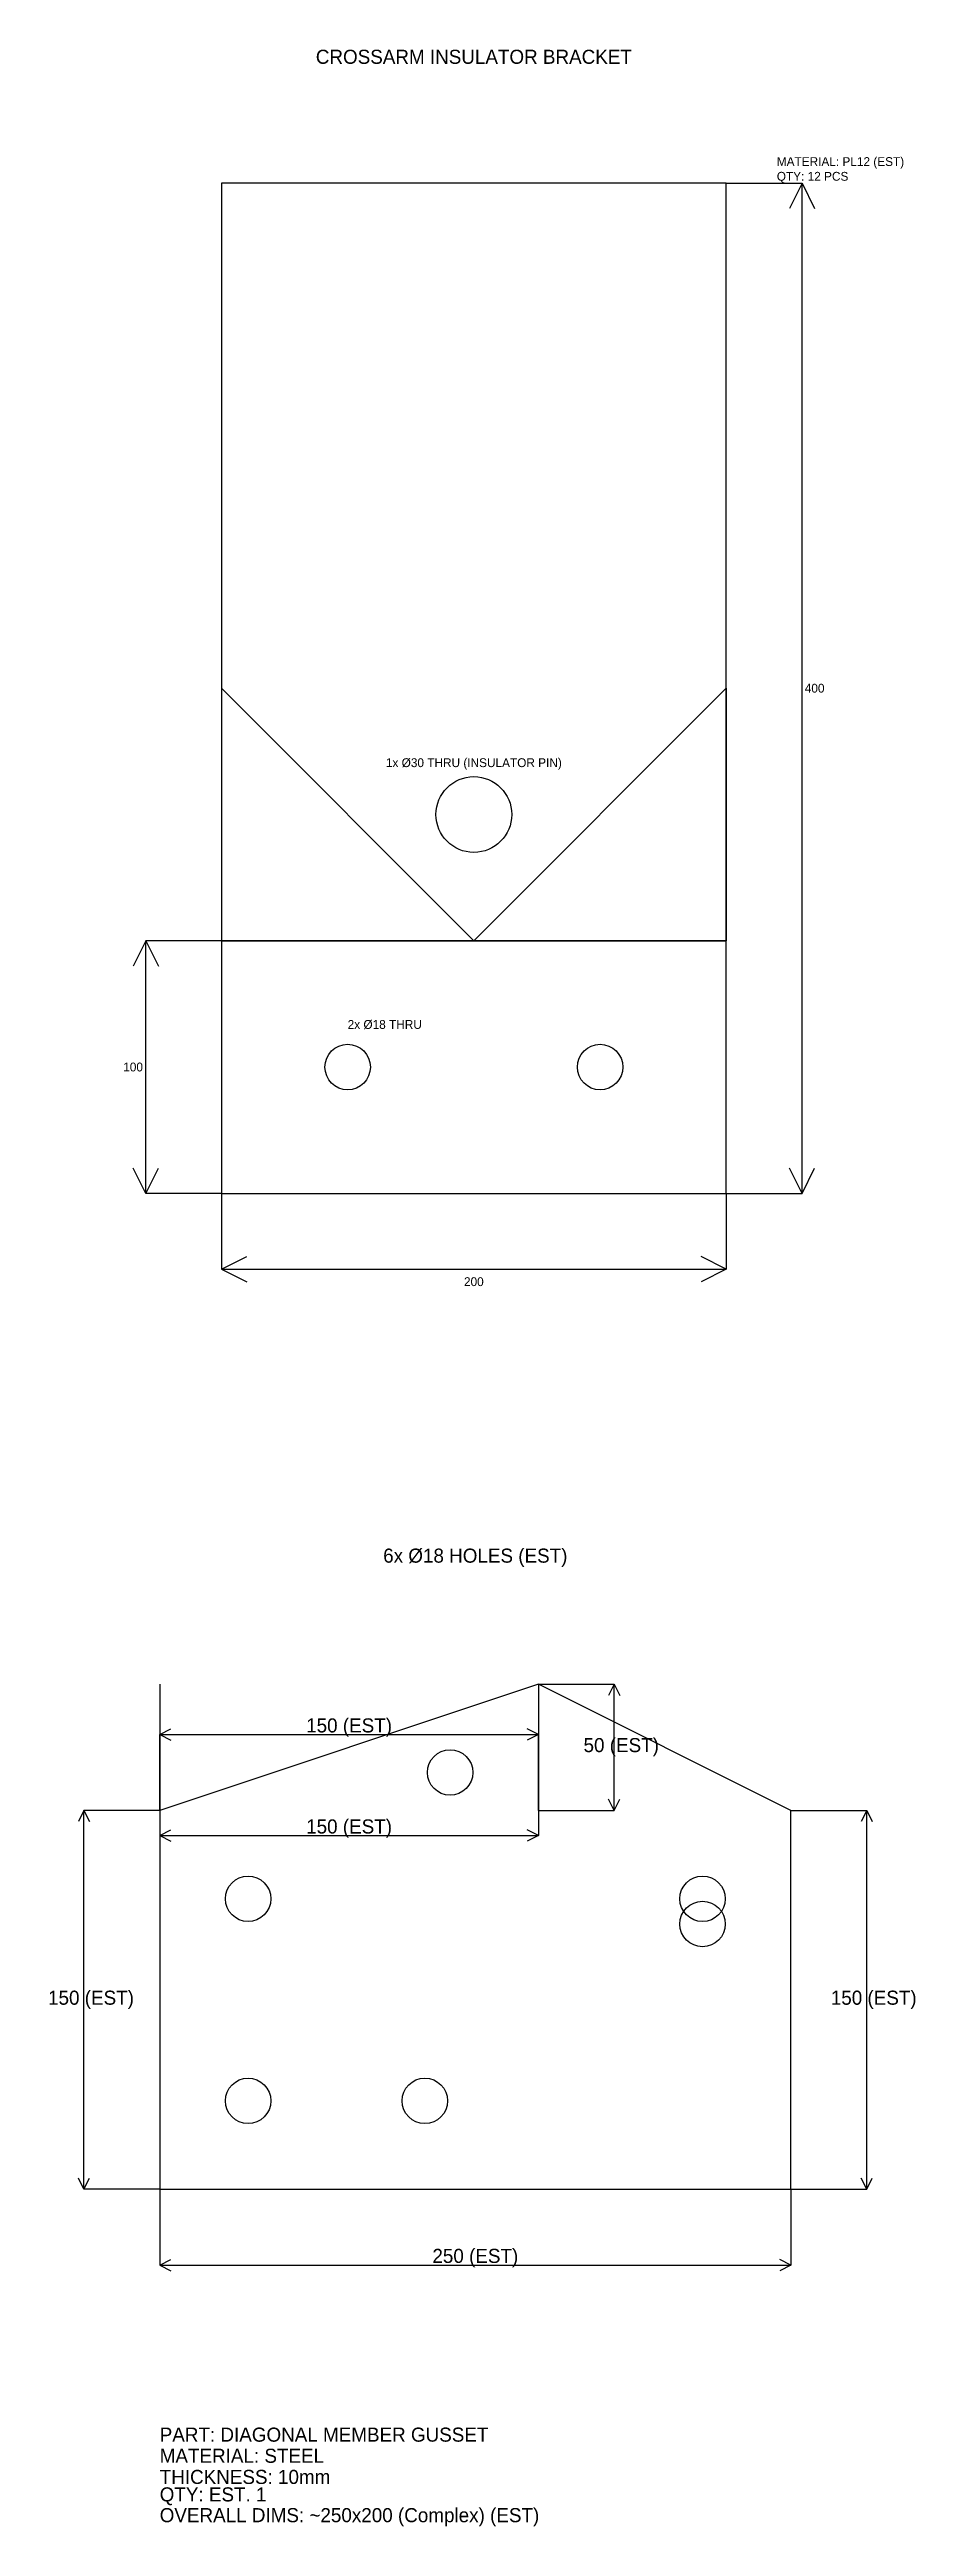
# Model space of a CAD drawing. Header units: millimetres. Extents: x 140 to 2325, y -1031 to 441.
# Drawn here: x 1069 to 1412, y -1031 to -50 of the extents above; entities that cross this region are included whole.
import ezdxf

# ---------------------------------------------------------------- set-up
doc = ezdxf.new("R2010")
doc.units = ezdxf.units.MM

msp = doc.modelspace()

# ---------------------------------------------------------------- texts
at = {"layer": 'ANNOTATION'}
for s, insert, char_height, attachment_point in [('CROSSARM INSULATOR BRACKET', (1236.63, -52.88), 5.5786, 5), ('MATERIAL: PL12 (EST)\\PQTY: 12 PCS', (1356.61, -102.87), 3.4991, 7), ('400', (1371.6, -302.82), 3.499, 5), ('1x Ø30 THRU (INSULATOR PIN)', (1236.63, -332.81), 3.4991, 5), ('2x Ø18 THRU', (1186.65, -437.79), 3.4991, 7), ('100', (1101.67, -452.78), 3.499, 5), ('200', (1236.63, -537.76), 3.499, 5), ('6x Ø18 HOLES (EST)', (1237.21, -647.03), 5.58, 5), ('150 (EST)', (1187.21, -714.24), 5.58, 5), ('50 (EST)', (1295, -722.03), 5.58, 5), ('150 (EST)', (1187.21, -754.24), 5.58, 5), ('150 (EST)', (1085, -822.03), 5.58, 5), ('150 (EST)', (1395, -822.03), 5.58, 5), ('250 (EST)', (1237.21, -924.24), 5.58, 5), ('PART: DIAGONAL MEMBER GUSSET', (1112.21, -997.03), 5.58, 7), ('MATERIAL: STEEL', (1112.21, -1005.4), 5.58, 7), ('THICKNESS: 10mm', (1112.21, -1013.77), 5.58, 7), ('QTY: EST. 1', (1112.21, -1022.14), 5.58, 7), ('OVERALL DIMS: ~250x200 (Complex) (EST)', (1112.21, -1030.51), 5.58, 7)]:
    msp.add_mtext(s, dxfattribs=dict(at, insert=insert, char_height=char_height, attachment_point=attachment_point))

# ---------------------------------------------------------------- linework, layer by layer
at = {"layer": 'DIMENSION'}
for p, q in [((1336.61, -102.87), (1366.6, -102.87)), ((1366.6, -102.87), (1361.6, -112.87)), ((1366.6, -502.77), (1366.6, -102.87)), ((1366.6, -102.87), (1371.6, -112.87)), ((1106.67, -402.8), (1101.67, -412.79)), ((1106.67, -502.77), (1106.67, -402.8)), ((1136.66, -402.8), (1106.67, -402.8)), ((1106.67, -402.8), (1111.67, -412.79)), ((1106.67, -502.77), (1101.67, -492.77)), ((1106.67, -502.77), (1111.67, -492.77)), ((1366.6, -502.77), (1361.6, -492.77)), ((1366.6, -502.77), (1371.6, -492.77)), ((1136.66, -502.77), (1106.67, -502.77)), ((1136.66, -502.77), (1136.66, -532.76)), ((1336.61, -502.77), (1366.6, -502.77)), ((1336.61, -502.77), (1336.61, -532.76)), ((1136.66, -532.76), (1146.66, -527.77)), ((1336.61, -532.76), (1326.61, -527.77)), ((1136.66, -532.76), (1336.61, -532.76)), ((1136.66, -532.76), (1146.66, -537.76)), ((1336.61, -532.76), (1326.61, -537.76)), ((1112.21, -697.03), (1112.21, -757.03)), ((1262.21, -697.03), (1292.21, -697.03)), ((1262.21, -697.03), (1262.21, -757.03)), ((1292.21, -697.03), (1289.98, -701.5)), ((1292.21, -747.03), (1292.21, -697.03)), ((1292.21, -697.03), (1294.44, -701.5)), ((1112.21, -717.03), (1116.67, -714.8)), ((1262.21, -717.03), (1257.75, -714.8)), ((1112.21, -747.03), (1112.21, -717.03)), ((1112.21, -717.03), (1262.21, -717.03)), ((1112.21, -717.03), (1116.67, -719.26)), ((1262.21, -717.03), (1257.75, -719.26)), ((1262.21, -747.03), (1262.21, -717.03)), ((1292.21, -747.03), (1289.98, -742.57)), ((1292.21, -747.03), (1294.44, -742.57)), ((1082.21, -747.03), (1079.98, -751.5)), ((1112.21, -747.03), (1082.21, -747.03)), ((1082.21, -897.03), (1082.21, -747.03)), ((1082.21, -747.03), (1084.44, -751.5)), ((1112.21, -757.03), (1116.67, -754.8)), ((1262.21, -757.03), (1257.75, -754.8)), ((1262.21, -747.03), (1292.21, -747.03)), ((1362.21, -747.03), (1392.21, -747.03)), ((1392.21, -747.03), (1389.98, -751.5)), ((1392.21, -897.03), (1392.21, -747.03)), ((1392.21, -747.03), (1394.44, -751.5)), ((1112.21, -757.03), (1262.21, -757.03)), ((1112.21, -757.03), (1116.67, -759.26)), ((1262.21, -757.03), (1257.75, -759.26)), ((1082.21, -897.03), (1079.98, -892.57)), ((1082.21, -897.03), (1084.44, -892.57)), ((1112.21, -897.03), (1082.21, -897.03)), ((1112.21, -897.03), (1112.21, -927.03)), ((1362.21, -897.03), (1362.21, -927.03)), ((1362.21, -897.03), (1392.21, -897.03)), ((1392.21, -897.03), (1389.98, -892.57)), ((1392.21, -897.03), (1394.44, -892.57)), ((1112.21, -927.03), (1116.67, -924.8)), ((1112.21, -927.03), (1362.21, -927.03)), ((1112.21, -927.03), (1116.67, -929.26)), ((1362.21, -927.03), (1357.75, -924.8)), ((1362.21, -927.03), (1357.75, -929.26))]:
    msp.add_line(p, q, dxfattribs=at)
at = {"layer": 'GEOMETRY'}
for points in [[(1136.66, -402.8), (1336.61, -402.8), (1336.61, -102.87), (1136.66, -102.87)], [(1136.66, -402.8), (1236.63, -402.8), (1136.66, -302.82)], [(1336.61, -402.8), (1236.63, -402.8), (1336.61, -302.82)], [(1136.66, -502.77), (1336.61, -502.77), (1336.61, -402.8), (1136.66, -402.8)], [(1112.21, -897.03), (1362.21, -897.03), (1362.21, -747.03), (1262.21, -697.03), (1112.21, -747.03)]]:
    msp.add_lwpolyline(points, close=True, dxfattribs=at)
for centre, radius in [((1236.63, -352.81), 15), ((1186.65, -452.78), 9), ((1286.62, -452.78), 9), ((1227.21, -732.03), 9), ((1147.21, -782.03), 9), ((1327.21, -782.03), 9), ((1327.21, -792.03), 9), ((1147.21, -862.03), 9), ((1217.21, -862.03), 9)]:
    msp.add_circle(centre, radius, dxfattribs=at)

msp.set_redraw_order([(e.dxf.handle, doc.entitydb.next_handle()) for e in msp.query("TEXT MTEXT ATTDEF DIMENSION ARC_DIMENSION")])  # texts and dimensions are drawn at this point

doc.saveas('drawing.dxf')
